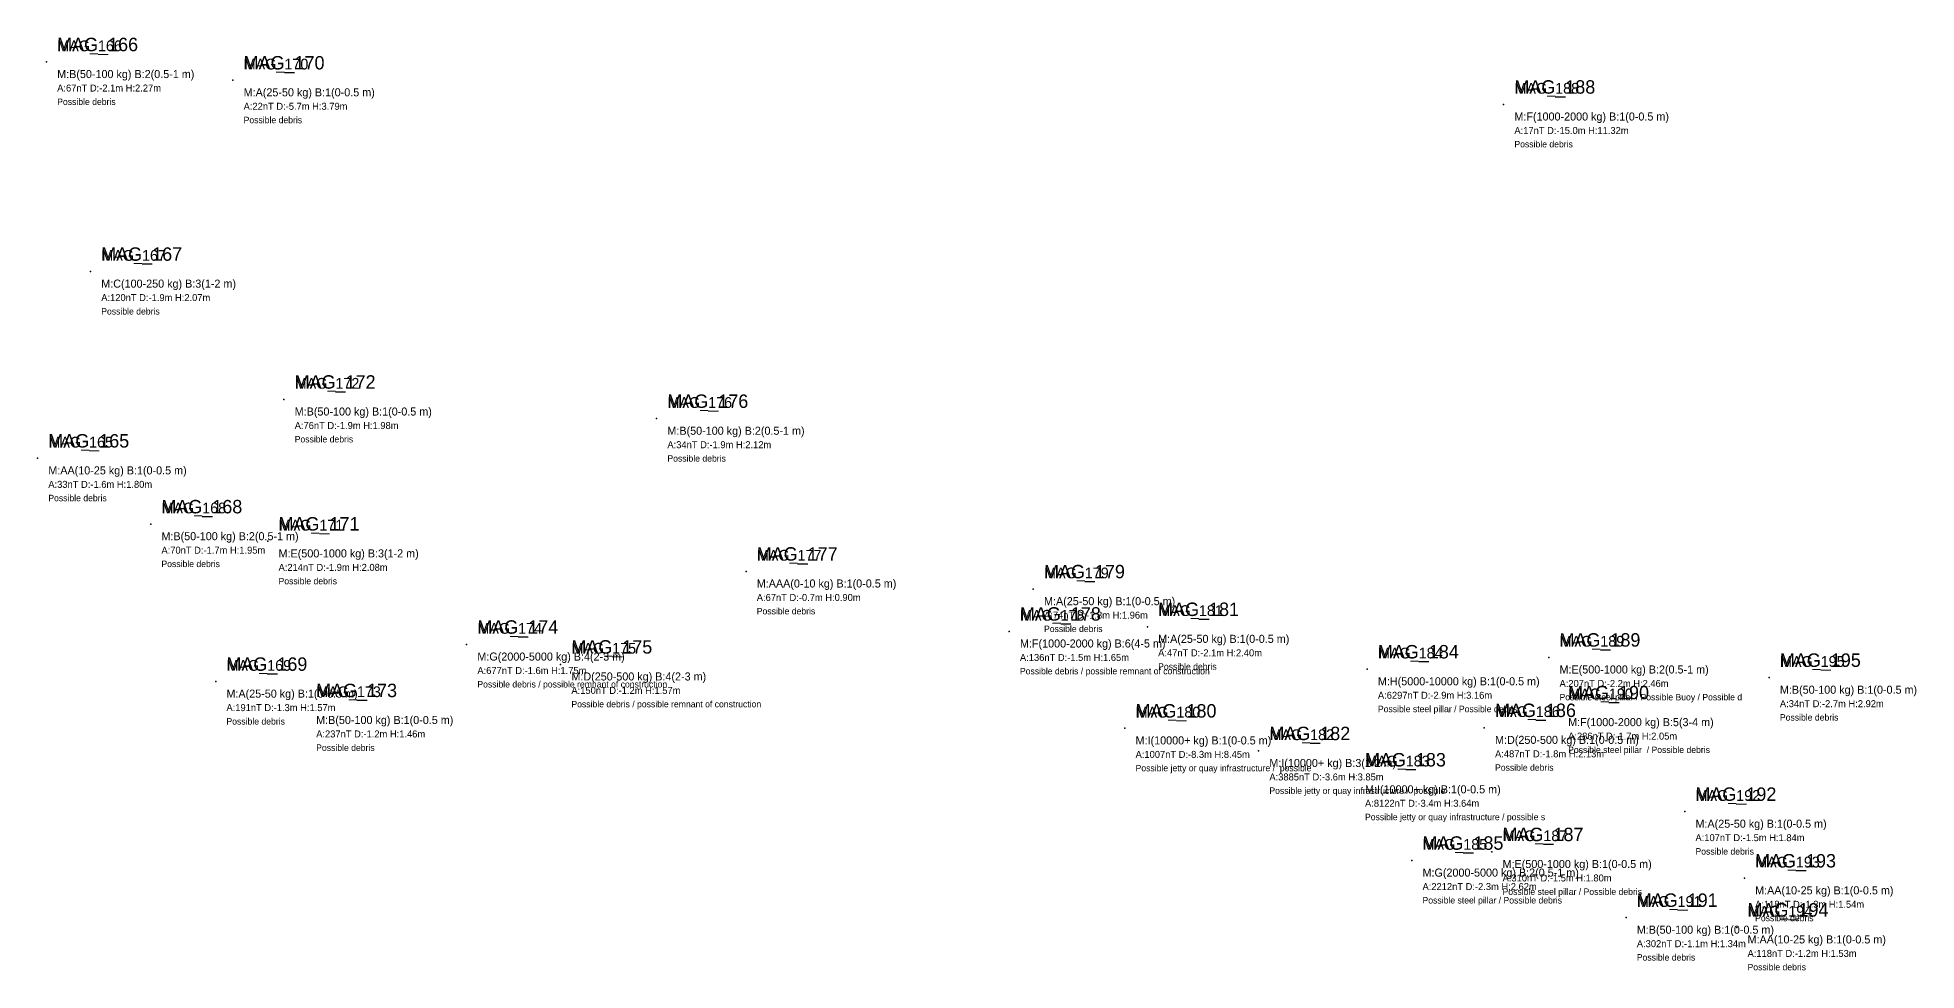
# Model space of a CAD drawing. Extents: x 536277 to 537710, y 710314 to 710988.
# Drawn here: x 536867.1 to 537216.7, y 710321 to 710494.6 of the extents above; entities that cross this region are included whole.
import ezdxf

# ---------------------------------------------------------------- set-up
doc = ezdxf.new("R2010")
doc.units = 0
for name, color, linetype in [('ANOMALY_EXTREME_5000plus', 85, 'CONTINUOUS'), ('ANOMALY_HIGH_2000_5000', 84, 'CONTINUOUS'), ('ANOMALY_LOW_10_500', 82, 'CONTINUOUS'), ('ANOMALY_MEDIUM_500_2000', 83, 'CONTINUOUS'), ('BURIAL_DEEP_5_6', 60, 'CONTINUOUS'), ('BURIAL_MEDIUM_3_4', 50, 'CONTINUOUS'), ('BURIAL_SHALLOW_1_2', 40, 'CONTINUOUS'), ('DEBRIS', 2, 'CONTINUOUS'), ('DEPTH_DEEP_5plus', 140, 'CONTINUOUS'), ('DEPTH_MEDIUM_2_5', 130, 'CONTINUOUS'), ('DEPTH_SHALLOW_0_2', 120, 'CONTINUOUS'), ('JETTY_QUAY', 5, 'CONTINUOUS'), ('MASS_AAA_AA_A_B', 150, 'CONTINUOUS'), ('MASS_C_D_E', 160, 'CONTINUOUS'), ('MASS_F_G', 170, 'CONTINUOUS'), ('MASS_H_I', 180, 'CONTINUOUS'), ('STEEL_PILLARS', 6, 'CONTINUOUS')]:
    doc.layers.add(name, color=color, linetype=linetype)

msp = doc.modelspace()

# ---------------------------------------------------------------- texts
at = {"layer": 'ANOMALY_EXTREME_5000plus'}
for s, p in [('MAG_184', (537116.513, 710379.025)), ('MAG_183', (537114.113, 710358.925))]:
    msp.add_text(s, height=2, dxfattribs=at).set_placement(p)
at = {"layer": 'ANOMALY_HIGH_2000_5000'}
for s, p in [('MAG_182', (537096.313, 710363.825)), ('MAG_185', (537124.813, 710343.425))]:
    msp.add_text(s, height=2, dxfattribs=at).set_placement(p)
at = {"layer": 'ANOMALY_LOW_10_500'}
for s, p in [('MAG_166', (536870.713, 710492.025)), ('MAG_170', (536905.413, 710488.625)), ('MAG_188', (537141.913, 710484.125)), ('MAG_167', (536878.913, 710453.025)), ('MAG_172', (536914.913, 710429.225)), ('MAG_176', (536984.279, 710425.652)), ('MAG_165', (536869.063, 710418.274)), ('MAG_168', (536890.113, 710406.025)), ('MAG_171', (536911.913, 710402.825)), ('MAG_177', (537000.913, 710397.225)), ('MAG_179', (537054.375, 710393.936)), ('MAG_181', (537075.613, 710386.925)), ('MAG_178', (537049.894, 710386.063)), ('MAG_175', (536966.413, 710379.925)), ('MAG_189', (537150.313, 710381.225)), ('MAG_169', (536902.213, 710376.725)), ('MAG_195', (537191.331, 710377.458)), ('MAG_173', (536918.913, 710371.825)), ('MAG_190', (537151.913, 710371.425)), ('MAG_186', (537138.313, 710368.125)), ('MAG_192', (537175.613, 710352.525)), ('MAG_187', (537139.713, 710345.025)), ('MAG_193', (537186.713, 710340.125)), ('MAG_191', (537164.696, 710332.798)), ('MAG_194', (537185.307, 710330.989))]:
    msp.add_text(s, height=2, dxfattribs=at).set_placement(p)
at = {"layer": 'ANOMALY_MEDIUM_500_2000'}
for s, p in [('MAG_174', (536948.913, 710383.625)), ('MAG_180', (537071.413, 710368.025))]:
    msp.add_text(s, height=2, dxfattribs=at).set_placement(p)
at = {"layer": 'BURIAL_DEEP_5_6'}
for s, p in [('MAG_178', (537049.894, 710386.063)), ('MAG_190', (537151.913, 710371.425))]:
    msp.add_text(s, height=2, dxfattribs=at).set_placement(p)
at = {"layer": 'BURIAL_MEDIUM_3_4'}
for s, p in [('MAG_167', (536878.913, 710453.025)), ('MAG_171', (536911.913, 710402.825)), ('MAG_174', (536948.913, 710383.625)), ('MAG_175', (536966.413, 710379.925)), ('MAG_182', (537096.313, 710363.825))]:
    msp.add_text(s, height=2, dxfattribs=at).set_placement(p)
at = {"layer": 'BURIAL_SHALLOW_1_2'}
for s, p in [('MAG_166', (536870.713, 710492.025)), ('MAG_170', (536905.413, 710488.625)), ('MAG_188', (537141.913, 710484.125)), ('MAG_172', (536914.913, 710429.225)), ('MAG_176', (536984.279, 710425.652)), ('MAG_165', (536869.063, 710418.274)), ('MAG_168', (536890.113, 710406.025)), ('MAG_177', (537000.913, 710397.225)), ('MAG_179', (537054.375, 710393.936)), ('MAG_181', (537075.613, 710386.925)), ('MAG_189', (537150.313, 710381.225)), ('MAG_169', (536902.213, 710376.725)), ('MAG_184', (537116.513, 710379.025)), ('MAG_195', (537191.331, 710377.458)), ('MAG_173', (536918.913, 710371.825)), ('MAG_180', (537071.413, 710368.025)), ('MAG_186', (537138.313, 710368.125)), ('MAG_183', (537114.113, 710358.925)), ('MAG_192', (537175.613, 710352.525)), ('MAG_187', (537139.713, 710345.025)), ('MAG_185', (537124.813, 710343.425)), ('MAG_193', (537186.713, 710340.125)), ('MAG_191', (537164.696, 710332.798)), ('MAG_194', (537185.307, 710330.989))]:
    msp.add_text(s, height=2, dxfattribs=at).set_placement(p)
at = {"layer": 'DEBRIS'}
for s, height, p in [('MAG_166', 2.5, (536870.713, 710492.025)), ('MAG_170', 2.5, (536905.413, 710488.625)), ('M:B(50-100 kg) B:2(0.5-1 m)', 1.5, (536870.713, 710487.025)), ('MAG_188', 2.5, (537141.913, 710484.125)), ('A:67nT D:-2.1m H:2.27m', 1.3, (536870.713, 710484.525)), ('Possible debris', 1.2, (536870.713, 710482.025)), ('M:A(25-50 kg) B:1(0-0.5 m)', 1.5, (536905.413, 710483.625)), ('A:22nT D:-5.7m H:3.79m', 1.3, (536905.413, 710481.125)), ('Possible debris', 1.2, (536905.413, 710478.625)), ('M:F(1000-2000 kg) B:1(0-0.5 m)', 1.5, (537141.913, 710479.125)), ('A:17nT D:-15.0m H:11.32m', 1.3, (537141.913, 710476.625)), ('Possible debris', 1.2, (537141.913, 710474.125)), ('MAG_167', 2.5, (536878.913, 710453.025)), ('M:C(100-250 kg) B:3(1-2 m)', 1.5, (536878.913, 710448.025)), ('A:120nT D:-1.9m H:2.07m', 1.3, (536878.913, 710445.525)), ('Possible debris', 1.2, (536878.913, 710443.025)), ('MAG_172', 2.5, (536914.913, 710429.225)), ('MAG_176', 2.5, (536984.279, 710425.652)), ('M:B(50-100 kg) B:1(0-0.5 m)', 1.5, (536914.913, 710424.225)), ('MAG_165', 2.5, (536869.063, 710418.274)), ('A:76nT D:-1.9m H:1.98m', 1.3, (536914.913, 710421.725)), ('Possible debris', 1.2, (536914.913, 710419.225)), ('M:B(50-100 kg) B:2(0.5-1 m)', 1.5, (536984.279, 710420.652)), ('A:34nT D:-1.9m H:2.12m', 1.3, (536984.279, 710418.152)), ('Possible debris', 1.2, (536984.279, 710415.652)), ('M:AA(10-25 kg) B:1(0-0.5 m)', 1.5, (536869.063, 710413.274)), ('A:33nT D:-1.6m H:1.80m', 1.3, (536869.063, 710410.774)), ('Possible debris', 1.2, (536869.063, 710408.274)), ('MAG_168', 2.5, (536890.113, 710406.025)), ('M:B(50-100 kg) B:2(0.5-1 m)', 1.5, (536890.113, 710401.025)), ('MAG_171', 2.5, (536911.913, 710402.825)), ('A:70nT D:-1.7m H:1.95m', 1.3, (536890.113, 710398.525)), ('M:E(500-1000 kg) B:3(1-2 m)', 1.5, (536911.913, 710397.825)), ('MAG_177', 2.5, (537000.913, 710397.225)), ('Possible debris', 1.2, (536890.113, 710396.025)), ('A:214nT D:-1.9m H:2.08m', 1.3, (536911.913, 710395.325)), ('MAG_179', 2.5, (537054.375, 710393.936)), ('Possible debris', 1.2, (536911.913, 710392.825)), ('M:AAA(0-10 kg) B:1(0-0.5 m)', 1.5, (537000.913, 710392.225)), ('A:67nT D:-0.7m H:0.90m', 1.3, (537000.913, 710389.725)), ('Possible debris', 1.2, (537000.913, 710387.225)), ('MAG_178', 2.5, (537049.894, 710386.063)), ('M:A(25-50 kg) B:1(0-0.5 m)', 1.5, (537054.375, 710388.936)), ('MAG_181', 2.5, (537075.613, 710386.925)), ('MAG_174', 2.5, (536948.913, 710383.625)), ('A:74nT D:-1.8m H:1.96m', 1.3, (537054.375, 710386.436)), ('Possible debris', 1.2, (537054.375, 710383.936)), ('MAG_175', 2.5, (536966.413, 710379.925)), ('M:F(1000-2000 kg) B:6(4-5 m)', 1.5, (537049.894, 710381.063)), ('M:A(25-50 kg) B:1(0-0.5 m)', 1.5, (537075.613, 710381.925)), ('MAG_169', 2.5, (536902.213, 710376.725)), ('M:G(2000-5000 kg) B:4(2-3 m)', 1.5, (536948.913, 710378.625)), ('A:136nT D:-1.5m H:1.65m', 1.3, (537049.894, 710378.563)), ('A:47nT D:-2.1m H:2.40m', 1.3, (537075.613, 710379.425)), ('Possible debris', 1.2, (537075.613, 710376.925)), ('MAG_195', 2.5, (537191.331, 710377.458)), ('A:677nT D:-1.6m H:1.75m', 1.3, (536948.913, 710376.125)), ('Possible debris / possible remnant of construction', 1.2, (536948.913, 710373.625)), ('M:D(250-500 kg) B:4(2-3 m)', 1.5, (536966.413, 710374.925)), ('Possible debris / possible remnant of construction', 1.2, (537049.894, 710376.063)), ('M:A(25-50 kg) B:1(0-0.5 m)', 1.5, (536902.213, 710371.725)), ('MAG_173', 2.5, (536918.913, 710371.825)), ('A:150nT D:-1.2m H:1.57m', 1.3, (536966.413, 710372.425)), ('Possible debris / possible remnant of construction', 1.2, (536966.413, 710369.925)), ('A:34nT D:-2.7m H:2.92m', 1.3, (537191.331, 710369.958)), ('M:B(50-100 kg) B:1(0-0.5 m)', 1.5, (537191.331, 710372.458)), ('A:191nT D:-1.3m H:1.57m', 1.3, (536902.213, 710369.225)), ('Possible debris', 1.2, (536902.213, 710366.725)), ('M:B(50-100 kg) B:1(0-0.5 m)', 1.5, (536918.913, 710366.825)), ('MAG_186', 2.5, (537138.313, 710368.125)), ('Possible debris', 1.2, (537191.331, 710367.458)), ('A:237nT D:-1.2m H:1.46m', 1.3, (536918.913, 710364.325)), ('M:D(250-500 kg) B:1(0-0.5 m)', 1.5, (537138.313, 710363.125)), ('Possible debris', 1.2, (536918.913, 710361.825)), ('A:487nT D:-1.8m H:2.13m', 1.3, (537138.313, 710360.625)), ('Possible debris', 1.2, (537138.313, 710358.125)), ('MAG_192', 2.5, (537175.613, 710352.525)), ('M:A(25-50 kg) B:1(0-0.5 m)', 1.5, (537175.613, 710347.525)), ('A:107nT D:-1.5m H:1.84m', 1.3, (537175.613, 710345.025)), ('Possible debris', 1.2, (537175.613, 710342.525)), ('MAG_193', 2.5, (537186.713, 710340.125)), ('M:AA(10-25 kg) B:1(0-0.5 m)', 1.5, (537186.713, 710335.125)), ('MAG_191', 2.5, (537164.696, 710332.798)), ('MAG_194', 2.5, (537185.307, 710330.989)), ('A:118nT D:-1.3m H:1.54m', 1.3, (537186.713, 710332.625)), ('M:B(50-100 kg) B:1(0-0.5 m)', 1.5, (537164.696, 710327.798)), ('Possible debris', 1.2, (537186.713, 710330.125)), ('A:302nT D:-1.1m H:1.34m', 1.3, (537164.696, 710325.298)), ('M:AA(10-25 kg) B:1(0-0.5 m)', 1.5, (537185.307, 710325.989)), ('Possible debris', 1.2, (537164.696, 710322.798)), ('A:118nT D:-1.2m H:1.53m', 1.3, (537185.307, 710323.489)), ('Possible debris', 1.2, (537185.307, 710320.989))]:
    msp.add_text(s, height=height, dxfattribs=at).set_placement(p)
at = {"layer": 'DEPTH_DEEP_5plus'}
for s, p in [('MAG_170', (536905.413, 710488.625)), ('MAG_188', (537141.913, 710484.125)), ('MAG_180', (537071.413, 710368.025))]:
    msp.add_text(s, height=2, dxfattribs=at).set_placement(p)
at = {"layer": 'DEPTH_MEDIUM_2_5'}
for s, p in [('MAG_166', (536870.713, 710492.025)), ('MAG_181', (537075.613, 710386.925)), ('MAG_189', (537150.313, 710381.225)), ('MAG_184', (537116.513, 710379.025)), ('MAG_195', (537191.331, 710377.458)), ('MAG_182', (537096.313, 710363.825)), ('MAG_183', (537114.113, 710358.925)), ('MAG_185', (537124.813, 710343.425))]:
    msp.add_text(s, height=2, dxfattribs=at).set_placement(p)
at = {"layer": 'DEPTH_SHALLOW_0_2'}
for s, p in [('MAG_167', (536878.913, 710453.025)), ('MAG_172', (536914.913, 710429.225)), ('MAG_176', (536984.279, 710425.652)), ('MAG_165', (536869.063, 710418.274)), ('MAG_168', (536890.113, 710406.025)), ('MAG_171', (536911.913, 710402.825)), ('MAG_177', (537000.913, 710397.225)), ('MAG_179', (537054.375, 710393.936)), ('MAG_174', (536948.913, 710383.625)), ('MAG_178', (537049.894, 710386.063)), ('MAG_175', (536966.413, 710379.925)), ('MAG_169', (536902.213, 710376.725)), ('MAG_173', (536918.913, 710371.825)), ('MAG_190', (537151.913, 710371.425)), ('MAG_186', (537138.313, 710368.125)), ('MAG_192', (537175.613, 710352.525)), ('MAG_187', (537139.713, 710345.025)), ('MAG_193', (537186.713, 710340.125)), ('MAG_191', (537164.696, 710332.798)), ('MAG_194', (537185.307, 710330.989))]:
    msp.add_text(s, height=2, dxfattribs=at).set_placement(p)
at = {"layer": 'JETTY_QUAY'}
for s, height, p in [('MAG_180', 2.5, (537071.413, 710368.025)), ('M:I(10000+ kg) B:1(0-0.5 m)', 1.5, (537071.413, 710363.025)), ('MAG_182', 2.5, (537096.313, 710363.825)), ('A:1007nT D:-8.3m H:8.45m', 1.3, (537071.413, 710360.525)), ('MAG_183', 2.5, (537114.113, 710358.925)), ('Possible jetty or quay infrastructure /  possible ', 1.2, (537071.413, 710358.025)), ('A:3885nT D:-3.6m H:3.85m', 1.3, (537096.313, 710356.325)), ('M:I(10000+ kg) B:3(1-2 m)', 1.5, (537096.313, 710358.825)), ('Possible jetty or quay infrastructure /  possible ', 1.2, (537096.313, 710353.825)), ('M:I(10000+ kg) B:1(0-0.5 m)', 1.5, (537114.113, 710353.925)), ('A:8122nT D:-3.4m H:3.64m', 1.3, (537114.113, 710351.425)), ('Possible jetty or quay infrastructure / possible s', 1.2, (537114.113, 710348.925))]:
    msp.add_text(s, height=height, dxfattribs=at).set_placement(p)
at = {"layer": 'MASS_AAA_AA_A_B'}
for s, p in [('MAG_166', (536870.713, 710492.025)), ('MAG_170', (536905.413, 710488.625)), ('MAG_172', (536914.913, 710429.225)), ('MAG_176', (536984.279, 710425.652)), ('MAG_165', (536869.063, 710418.274)), ('MAG_168', (536890.113, 710406.025)), ('MAG_177', (537000.913, 710397.225)), ('MAG_179', (537054.375, 710393.936)), ('MAG_181', (537075.613, 710386.925)), ('MAG_169', (536902.213, 710376.725)), ('MAG_195', (537191.331, 710377.458)), ('MAG_173', (536918.913, 710371.825)), ('MAG_192', (537175.613, 710352.525)), ('MAG_193', (537186.713, 710340.125)), ('MAG_191', (537164.696, 710332.798)), ('MAG_194', (537185.307, 710330.989))]:
    msp.add_text(s, height=2, dxfattribs=at).set_placement(p)
at = {"layer": 'MASS_C_D_E'}
for s, p in [('MAG_167', (536878.913, 710453.025)), ('MAG_171', (536911.913, 710402.825)), ('MAG_175', (536966.413, 710379.925)), ('MAG_189', (537150.313, 710381.225)), ('MAG_186', (537138.313, 710368.125)), ('MAG_187', (537139.713, 710345.025))]:
    msp.add_text(s, height=2, dxfattribs=at).set_placement(p)
at = {"layer": 'MASS_F_G'}
for s, p in [('MAG_188', (537141.913, 710484.125)), ('MAG_174', (536948.913, 710383.625)), ('MAG_178', (537049.894, 710386.063)), ('MAG_190', (537151.913, 710371.425)), ('MAG_185', (537124.813, 710343.425))]:
    msp.add_text(s, height=2, dxfattribs=at).set_placement(p)
at = {"layer": 'MASS_H_I'}
for s, p in [('MAG_184', (537116.513, 710379.025)), ('MAG_180', (537071.413, 710368.025)), ('MAG_182', (537096.313, 710363.825)), ('MAG_183', (537114.113, 710358.925))]:
    msp.add_text(s, height=2, dxfattribs=at).set_placement(p)
at = {"layer": 'STEEL_PILLARS'}
for s, height, p in [('MAG_184', 2.5, (537116.513, 710379.025)), ('MAG_189', 2.5, (537150.313, 710381.225)), ('M:H(5000-10000 kg) B:1(0-0.5 m)', 1.5, (537116.513, 710374.025)), ('A:207nT D:-2.2m H:2.46m', 1.3, (537150.313, 710373.725)), ('M:E(500-1000 kg) B:2(0.5-1 m)', 1.5, (537150.313, 710376.225)), ('A:6297nT D:-2.9m H:3.16m', 1.3, (537116.513, 710371.525)), ('Possible steel pillar / Possible Buoy / Possible d', 1.2, (537150.313, 710371.225)), ('MAG_190', 2.5, (537151.913, 710371.425)), ('Possible steel pillar / Possible debris', 1.2, (537116.513, 710369.025)), ('M:F(1000-2000 kg) B:5(3-4 m)', 1.5, (537151.913, 710366.425)), ('A:286nT D:-1.7m H:2.05m', 1.3, (537151.913, 710363.925)), ('Possible steel pillar  / Possible debris', 1.2, (537151.913, 710361.425)), ('MAG_187', 2.5, (537139.713, 710345.025)), ('MAG_185', 2.5, (537124.813, 710343.425)), ('M:G(2000-5000 kg) B:2(0.5-1 m)', 1.5, (537124.813, 710338.425)), ('M:E(500-1000 kg) B:1(0-0.5 m)', 1.5, (537139.713, 710340.025)), ('A:2212nT D:-2.3m H:2.62m', 1.3, (537124.813, 710335.925)), ('A:310nT D:-1.5m H:1.80m', 1.3, (537139.713, 710337.525)), ('Possible steel pillar / Possible debris', 1.2, (537139.713, 710335.025)), ('Possible steel pillar / Possible debris', 1.2, (537124.813, 710333.425))]:
    msp.add_text(s, height=height, dxfattribs=at).set_placement(p)

# ---------------------------------------------------------------- linework, layer by layer
at = {"layer": 'ANOMALY_EXTREME_5000plus'}
for p in [(537114.513, 710377.025), (537112.113, 710356.925)]:
    msp.add_point(p, dxfattribs=at)
at = {"layer": 'ANOMALY_HIGH_2000_5000'}
for p in [(537094.313, 710361.825), (537122.813, 710341.425)]:
    msp.add_point(p, dxfattribs=at)
at = {"layer": 'ANOMALY_LOW_10_500'}
for p in [(536868.713, 710490.025), (536903.413, 710486.625), (537139.913, 710482.125), (536876.913, 710451.025), (536912.913, 710427.225), (536982.279, 710423.652), (536867.063, 710416.274), (536888.113, 710404.025), (536909.913, 710400.825), (536998.913, 710395.225), (537052.375, 710391.936), (537047.894, 710384.063), (537073.613, 710384.925), (537148.313, 710379.225), (536900.213, 710374.725), (536964.413, 710377.925), (537189.331, 710375.458), (536916.913, 710369.825), (537149.913, 710369.425), (537136.313, 710366.125), (537173.613, 710350.525), (537137.713, 710343.025), (537184.713, 710338.125), (537162.696, 710330.798), (537183.307, 710328.989)]:
    msp.add_point(p, dxfattribs=at)
at = {"layer": 'ANOMALY_MEDIUM_500_2000'}
for p in [(536946.913, 710381.625), (537069.413, 710366.025)]:
    msp.add_point(p, dxfattribs=at)
at = {"layer": 'BURIAL_DEEP_5_6'}
for p in [(537047.894, 710384.063), (537149.913, 710369.425)]:
    msp.add_point(p, dxfattribs=at)
at = {"layer": 'BURIAL_MEDIUM_3_4'}
for p in [(536876.913, 710451.025), (536909.913, 710400.825), (536946.913, 710381.625), (536964.413, 710377.925), (537094.313, 710361.825)]:
    msp.add_point(p, dxfattribs=at)
at = {"layer": 'BURIAL_SHALLOW_1_2'}
for p in [(536868.713, 710490.025), (536903.413, 710486.625), (537139.913, 710482.125), (536912.913, 710427.225), (536982.279, 710423.652), (536867.063, 710416.274), (536888.113, 710404.025), (536998.913, 710395.225), (537052.375, 710391.936), (537073.613, 710384.925), (537148.313, 710379.225), (536900.213, 710374.725), (537114.513, 710377.025), (537189.331, 710375.458), (536916.913, 710369.825), (537069.413, 710366.025), (537136.313, 710366.125), (537112.113, 710356.925), (537173.613, 710350.525), (537137.713, 710343.025), (537122.813, 710341.425), (537184.713, 710338.125), (537162.696, 710330.798), (537183.307, 710328.989)]:
    msp.add_point(p, dxfattribs=at)
at = {"layer": 'DEBRIS'}
for p in [(536868.713, 710490.025), (536903.413, 710486.625), (537139.913, 710482.125), (536876.913, 710451.025), (536912.913, 710427.225), (536982.279, 710423.652), (536867.063, 710416.274), (536888.113, 710404.025), (536909.913, 710400.825), (536998.913, 710395.225), (537052.375, 710391.936), (536946.913, 710381.625), (537047.894, 710384.063), (537073.613, 710384.925), (536900.213, 710374.725), (536964.413, 710377.925), (537189.331, 710375.458), (536916.913, 710369.825), (537136.313, 710366.125), (537173.613, 710350.525), (537184.713, 710338.125), (537162.696, 710330.798), (537183.307, 710328.989)]:
    msp.add_point(p, dxfattribs=at)
at = {"layer": 'DEPTH_DEEP_5plus'}
for p in [(536903.413, 710486.625), (537139.913, 710482.125), (537069.413, 710366.025)]:
    msp.add_point(p, dxfattribs=at)
at = {"layer": 'DEPTH_MEDIUM_2_5'}
for p in [(536868.713, 710490.025), (537073.613, 710384.925), (537148.313, 710379.225), (537114.513, 710377.025), (537189.331, 710375.458), (537094.313, 710361.825), (537112.113, 710356.925), (537122.813, 710341.425)]:
    msp.add_point(p, dxfattribs=at)
at = {"layer": 'DEPTH_SHALLOW_0_2'}
for p in [(536876.913, 710451.025), (536912.913, 710427.225), (536982.279, 710423.652), (536867.063, 710416.274), (536888.113, 710404.025), (536909.913, 710400.825), (536998.913, 710395.225), (537052.375, 710391.936), (536946.913, 710381.625), (537047.894, 710384.063), (536900.213, 710374.725), (536964.413, 710377.925), (536916.913, 710369.825), (537149.913, 710369.425), (537136.313, 710366.125), (537173.613, 710350.525), (537137.713, 710343.025), (537184.713, 710338.125), (537162.696, 710330.798), (537183.307, 710328.989)]:
    msp.add_point(p, dxfattribs=at)
at = {"layer": 'JETTY_QUAY'}
for p in [(537069.413, 710366.025), (537094.313, 710361.825), (537112.113, 710356.925)]:
    msp.add_point(p, dxfattribs=at)
at = {"layer": 'MASS_AAA_AA_A_B'}
for p in [(536868.713, 710490.025), (536903.413, 710486.625), (536912.913, 710427.225), (536982.279, 710423.652), (536867.063, 710416.274), (536888.113, 710404.025), (536998.913, 710395.225), (537052.375, 710391.936), (537073.613, 710384.925), (536900.213, 710374.725), (537189.331, 710375.458), (536916.913, 710369.825), (537173.613, 710350.525), (537184.713, 710338.125), (537162.696, 710330.798), (537183.307, 710328.989)]:
    msp.add_point(p, dxfattribs=at)
at = {"layer": 'MASS_C_D_E'}
for p in [(536876.913, 710451.025), (536909.913, 710400.825), (537148.313, 710379.225), (536964.413, 710377.925), (537136.313, 710366.125), (537137.713, 710343.025)]:
    msp.add_point(p, dxfattribs=at)
at = {"layer": 'MASS_F_G'}
for p in [(537139.913, 710482.125), (536946.913, 710381.625), (537047.894, 710384.063), (537149.913, 710369.425), (537122.813, 710341.425)]:
    msp.add_point(p, dxfattribs=at)
at = {"layer": 'MASS_H_I'}
for p in [(537114.513, 710377.025), (537069.413, 710366.025), (537094.313, 710361.825), (537112.113, 710356.925)]:
    msp.add_point(p, dxfattribs=at)
at = {"layer": 'STEEL_PILLARS'}
for p in [(537148.313, 710379.225), (537114.513, 710377.025), (537149.913, 710369.425), (537137.713, 710343.025), (537122.813, 710341.425)]:
    msp.add_point(p, dxfattribs=at)

msp.set_redraw_order([(e.dxf.handle, doc.entitydb.next_handle()) for e in msp.query("TEXT MTEXT ATTDEF DIMENSION ARC_DIMENSION")])  # texts and dimensions are drawn at this point

doc.saveas('drawing.dxf')
